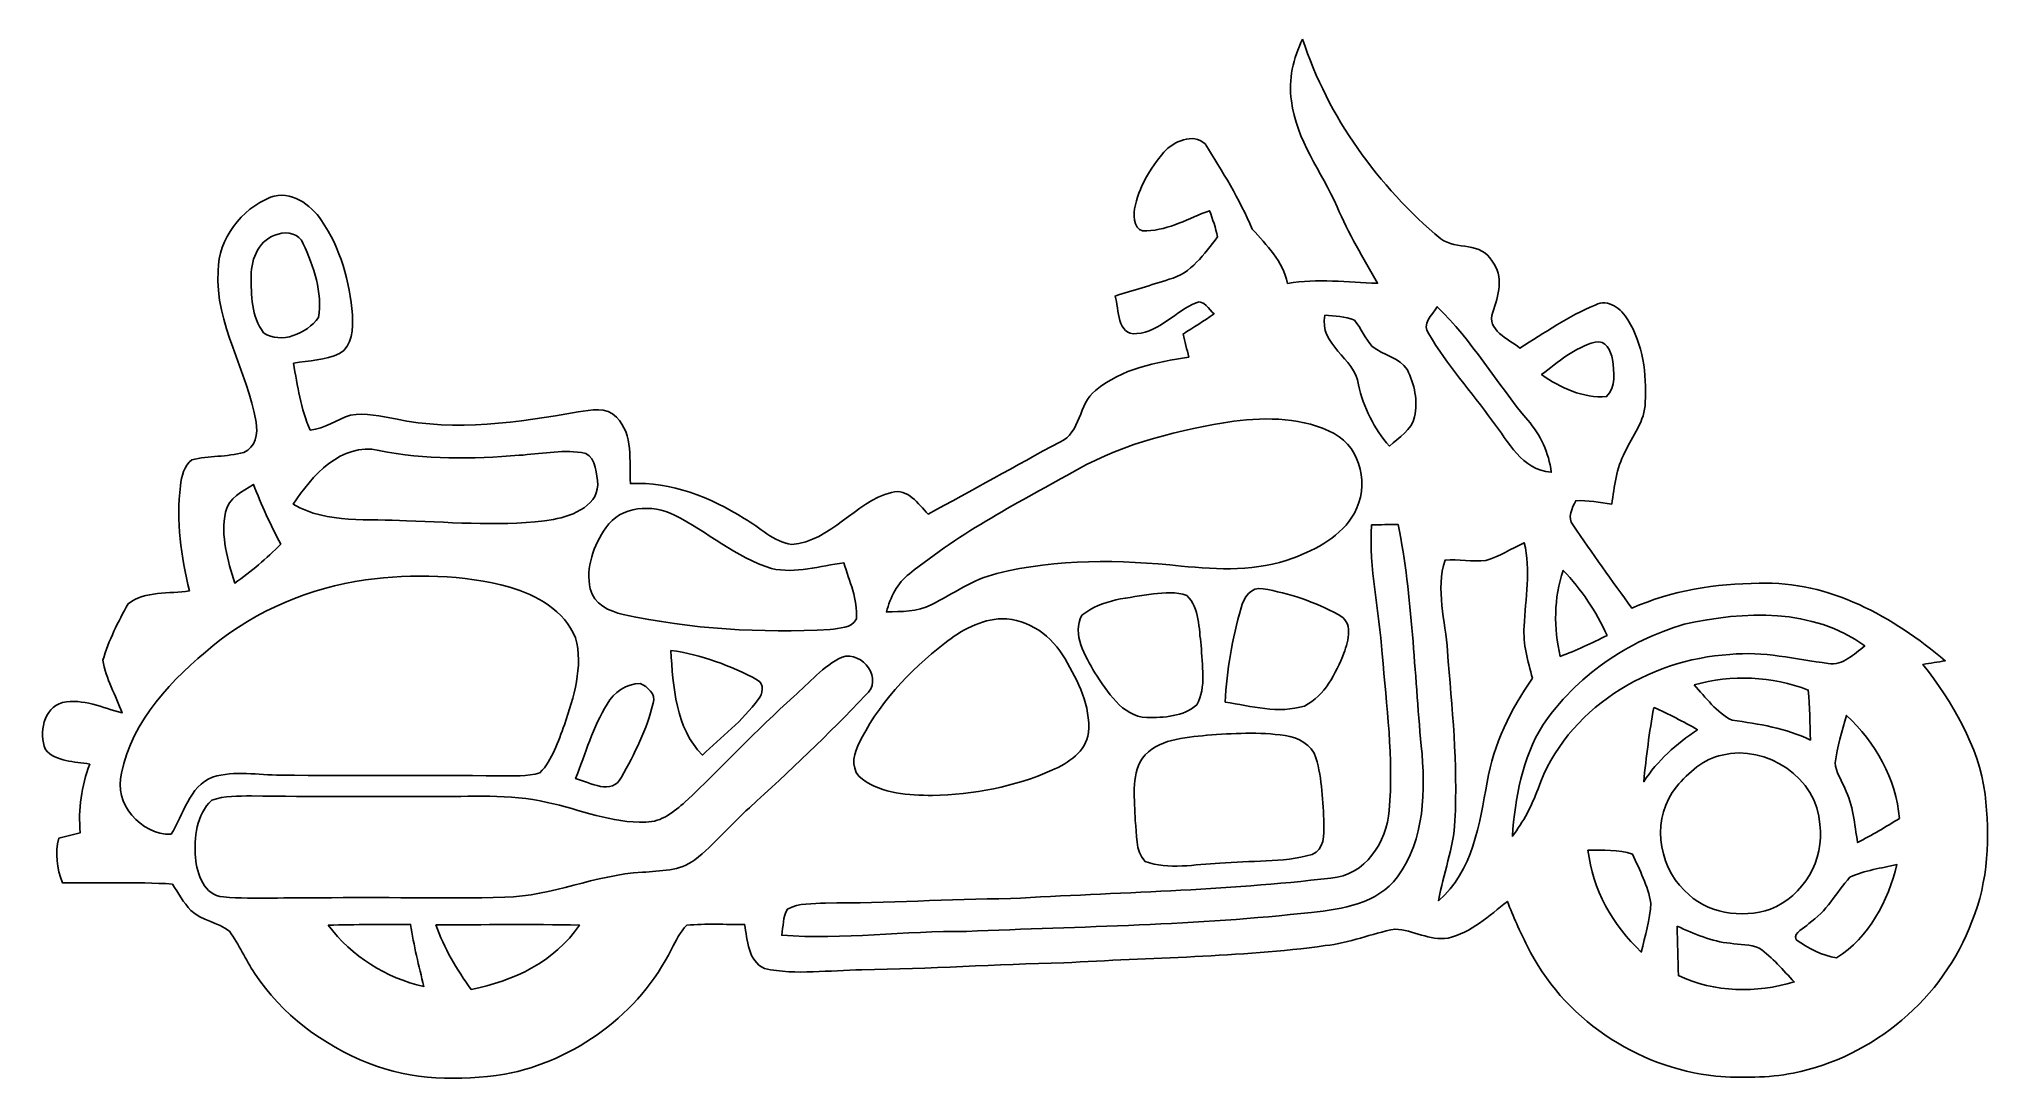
# Model space of a CAD drawing. Header units: centimetres. Extents: x -7.1 to 7.1, y -3.6 to 3.9.
import ezdxf

# ---------------------------------------------------------------- set-up
doc = ezdxf.new("R2010")
doc.units = ezdxf.units.CM
doc.header["$MEASUREMENT"] = 0
doc.layers.add('Camada 1', color=7, linetype='Continuous')

msp = doc.modelspace()

# ---------------------------------------------------------------- linework, layer by layer
at = {"layer": 'Camada 1', "color": 143}
for points, knots in [([(2.08455, 3.94124), (2.26871, 3.37255), (2.63313, 2.87479), (3.08715, 2.49061), (3.08715, 2.49061), (3.19899, 2.41017), (3.3849, 2.47085), (3.45863, 2.32974), (3.45863, 2.32974), (3.54858, 2.22037), (3.50626, 2.07822), (3.46357, 1.95932), (3.46357, 1.95932), (3.41417, 1.82986), (3.58034, 1.7653), (3.66077, 1.69969), (3.66077, 1.69969), (3.83928, 1.80974), (4.01319, 1.93075), (4.20722, 2.01153), (4.20722, 2.01153), (4.30388, 2.06092), (4.39596, 1.98332), (4.44465, 1.90429), (4.44465, 1.90429), (4.55329, 1.72685), (4.58152, 1.51058), (4.57059, 1.30562), (4.57059, 1.30562), (4.56812, 1.16981), (4.47815, 1.06079), (4.42241, 0.94297), (4.42241, 0.94297), (4.36068, 0.82761), (4.34622, 0.69568), (4.32752, 0.56797), (4.32752, 0.56797), (4.24074, 0.57962), (4.15361, 0.59619), (4.06576, 0.5916), (4.06576, 0.5916), (4.04071, 0.53833), (4.00261, 0.46955), (4.04707, 0.41556), (4.04707, 0.41556), (4.18253, 0.21025), (4.32964, 0.01198), (4.47321, -0.18803), (4.47321, -0.18803), (4.76284, -0.05856), (5.08175, -0.00776), (5.3975, -0.0074), (5.3975, -0.0074), (5.90408, 0.01198), (6.37151, -0.25223), (6.74687, -0.56973), (6.74687, -0.56973), (6.6929, -0.5782), (6.63857, -0.58666), (6.58495, -0.59548), (6.58495, -0.59548), (6.79767, -0.87277), (6.98782, -1.18321), (7.03579, -1.53599), (7.03579, -1.53599), (7.07107, -1.84538), (7.06013, -2.16853), (6.94055, -2.46027), (6.94055, -2.46027), (6.73347, -3.01659), (6.22511, -3.44416), (5.64409, -3.56093), (5.64409, -3.56093), (5.45958, -3.59516), (5.27015, -3.59728), (5.08353, -3.58245), (5.08353, -3.58245), (4.50744, -3.5239), (3.9684, -3.15877), (3.71369, -2.63666), (3.71369, -2.63666), (3.65972, -2.53223), (3.61385, -2.42393), (3.57011, -2.31493), (3.57011, -2.31493), (3.43782, -2.41899), (3.3087, -2.54282), (3.13972, -2.58127), (3.13972, -2.58127), (3.00672, -2.60314), (2.88571, -2.52165), (2.75554, -2.516), (2.75554, -2.516), (2.5848, -2.54706), (2.42322, -2.61761), (2.2493, -2.63596), (2.2493, -2.63596), (1.62065, -2.72167), (0.98424, -2.72062), (0.35172, -2.76153), (0.35172, -2.76153), (-0.13652, -2.77106), (-0.62406, -2.80387), (-1.1123, -2.81164), (-1.1123, -2.81164), (-1.34725, -2.81269), (-1.58679, -2.85184), (-1.81856, -2.80212), (-1.81856, -2.80212), (-1.94098, -2.74672), (-1.94132, -2.59537), (-1.96285, -2.48214), (-1.96285, -2.48214), (-2.1029, -2.48425), (-2.24367, -2.47332), (-2.383, -2.48849), (-2.383, -2.48849), (-2.43204, -2.53717), (-2.46062, -2.60139), (-2.49378, -2.66064), (-2.49378, -2.66064), (-2.72486, -3.13019), (-3.19229, -3.47027), (-3.70346, -3.56941), (-3.70346, -3.56941), (-4.03189, -3.61772), (-4.37938, -3.61456), (-4.69159, -3.48896), (-4.69159, -3.48896), (-5.02179, -3.35667), (-5.32165, -3.13513), (-5.5178, -2.83562), (-5.5178, -2.83562), (-5.58411, -2.73755), (-5.62926, -2.62607), (-5.70018, -2.53118), (-5.70018, -2.53118), (-5.78343, -2.4645), (-5.90161, -2.45638), (-5.97958, -2.3809), (-5.97958, -2.3809), (-6.03391, -2.32409), (-6.07165, -2.2546), (-6.11363, -2.18897), (-6.11363, -2.18897), (-6.37962, -2.1724), (-6.64598, -2.1851), (-6.91232, -2.1791), (-6.91232, -2.1791), (-6.95184, -2.07539), (-6.96701, -1.96497), (-6.93807, -1.85666), (-6.93807, -1.85666), (-6.88622, -1.84291), (-6.83436, -1.8295), (-6.78215, -1.81645), (-6.78215, -1.81645), (-6.79908, -1.64747), (-6.77228, -1.47849), (-6.71405, -1.31938), (-6.71405, -1.31938), (-6.82308, -1.29821), (-6.95749, -1.30527), (-7.03545, -1.2132), (-7.03545, -1.2132), (-7.08166, -1.09255), (-7.05202, -0.91369), (-6.91091, -0.87277), (-6.91091, -0.87277), (-6.7631, -0.83996), (-6.61952, -0.91193), (-6.47876, -0.94755), (-6.47876, -0.94755), (-6.52497, -0.81986), (-6.59659, -0.69956), (-6.61846, -0.56444), (-6.61846, -0.56444), (-6.57613, -0.42157), (-6.50699, -0.28575), (-6.43536, -0.15558), (-6.43536, -0.15558), (-6.31119, -0.05927), (-6.13762, -0.08573), (-5.99052, -0.06208), (-5.99052, -0.06208), (-6.05225, 0.18625), (-6.08646, 0.4445), (-6.05649, 0.70026), (-6.05649, 0.70026), (-6.04555, 0.76799), (-6.03144, 0.84525), (-5.97322, 0.889), (-5.97322, 0.889), (-5.84975, 0.92075), (-5.71887, 0.90699), (-5.59647, 0.94226), (-5.59647, 0.94226), (-5.50969, 0.97683), (-5.49346, 1.0795), (-5.50615, 1.1617), (-5.50615, 1.1617), (-5.56894, 1.53458), (-5.80636, 1.87113), (-5.78309, 2.25918), (-5.78309, 2.25918), (-5.77956, 2.49378), (-5.61586, 2.70615), (-5.40244, 2.7933), (-5.40244, 2.7933), (-5.25673, 2.84797), (-5.1114, 2.74072), (-5.03202, 2.62502), (-5.03202, 2.62502), (-4.89479, 2.42429), (-4.82669, 2.18052), (-4.80835, 1.93993), (-4.80835, 1.93993), (-4.80589, 1.84255), (-4.80342, 1.71309), (-4.90185, 1.6591), (-4.90185, 1.6591), (-5.00627, 1.61149), (-5.12409, 1.60901), (-5.23521, 1.58891), (-5.23521, 1.58891), (-5.2077, 1.42521), (-5.18195, 1.25764), (-5.11457, 1.10455), (-5.11457, 1.10455), (-5.00873, 1.11441), (-4.92195, 1.18145), (-4.82247, 1.21284), (-4.82247, 1.21284), (-4.71311, 1.2326), (-4.60304, 1.20261), (-4.49509, 1.18497), (-4.49509, 1.18497), (-4.05659, 1.09149), (-3.60539, 1.15958), (-3.17005, 1.23718), (-3.17005, 1.23718), (-3.07798, 1.25024), (-2.96545, 1.27565), (-2.89348, 1.19839), (-2.89348, 1.19839), (-2.76718, 1.07314), (-2.80212, 0.87736), (-2.79152, 0.71613), (-2.79152, 0.71613), (-2.49555, 0.72989), (-2.21192, 0.61841), (-1.96532, 0.46248), (-1.96532, 0.46248), (-1.85278, 0.39863), (-1.75506, 0.29279), (-1.62172, 0.27515), (-1.62172, 0.27515), (-1.33419, 0.29669), (-1.16592, 0.58173), (-0.89712, 0.65193), (-0.89712, 0.65193), (-0.77786, 0.68509), (-0.70414, 0.56761), (-0.63217, 0.4953), (-0.63217, 0.4953), (-0.31221, 0.66604), (0.00353, 0.8449), (0.32244, 1.01776), (0.32244, 1.01776), (0.47978, 1.08408), (0.45614, 1.29433), (0.58278, 1.39206), (0.58278, 1.39206), (0.77187, 1.5501), (1.0227, 1.59597), (1.25906, 1.63442), (1.25906, 1.63442), (1.24495, 1.69016), (1.23084, 1.74554), (1.21708, 1.80128), (1.21708, 1.80128), (1.29329, 1.8482), (1.36913, 1.89618), (1.44285, 1.94768), (1.44285, 1.94768), (1.40158, 1.97731), (1.37266, 2.05387), (1.31197, 2.02847), (1.31197, 2.02847), (1.1624, 1.96673), (1.05092, 1.81785), (0.88194, 1.8041), (0.88194, 1.8041), (0.73659, 1.78859), (0.75318, 1.97979), (0.7246, 2.07644), (0.7246, 2.07644), (0.85478, 2.11842), (0.98636, 2.15511), (1.11653, 2.19816), (1.11653, 2.19816), (1.27565, 2.23838), (1.37195, 2.38371), (1.46719, 2.50542), (1.46719, 2.50542), (1.4552, 2.57104), (1.43087, 2.63313), (1.4104, 2.69592), (1.4104, 2.69592), (1.26012, 2.643), (1.11653, 2.55481), (0.95391, 2.55023), (0.95391, 2.55023), (0.86465, 2.53471), (0.85724, 2.64724), (0.86535, 2.71003), (0.86535, 2.71003), (0.89429, 2.86315), (0.97895, 3.00214), (1.07843, 3.11996), (1.07843, 3.11996), (1.14864, 3.19792), (1.28834, 3.26319), (1.37759, 3.17994), (1.37759, 3.17994), (1.50283, 2.98062), (1.62701, 2.77953), (1.71979, 2.56258), (1.71979, 2.56258), (1.8235, 2.44333), (1.94203, 2.3315), (1.9752, 2.16853), (1.9752, 2.16853), (2.19216, 2.20556), (2.41053, 2.17628), (2.62819, 2.16923), (2.62819, 2.16923), (2.52377, 2.35091), (2.41793, 2.53188), (2.33503, 2.7245), (2.33503, 2.7245), (2.22284, 2.97956), (2.03729, 3.20815), (2.00413, 3.4925), (2.00413, 3.4925), (1.97908, 3.64701), (2.01824, 3.80223), (2.08455, 3.94124)], [0, 0, 0, 0, 0.01136364, 0.01136364, 0.01136364, 0.01136364, 0.02272727, 0.02272727, 0.02272727, 0.02272727, 0.03409091, 0.03409091, 0.03409091, 0.03409091, 0.04545455, 0.04545455, 0.04545455, 0.04545455, 0.05681818, 0.05681818, 0.05681818, 0.05681818, 0.06818182, 0.06818182, 0.06818182, 0.06818182, 0.07954545, 0.07954545, 0.07954545, 0.07954545, 0.09090909, 0.09090909, 0.09090909, 0.09090909, 0.10227273, 0.10227273, 0.10227273, 0.10227273, 0.11363636, 0.11363636, 0.11363636, 0.11363636, 0.125, 0.125, 0.125, 0.125, 0.13636364, 0.13636364, 0.13636364, 0.13636364, 0.14772727, 0.14772727, 0.14772727, 0.14772727, 0.15909091, 0.15909091, 0.15909091, 0.15909091, 0.17045455, 0.17045455, 0.17045455, 0.17045455, 0.18181818, 0.18181818, 0.18181818, 0.18181818, 0.19318182, 0.19318182, 0.19318182, 0.19318182, 0.20454545, 0.20454545, 0.20454545, 0.20454545, 0.21590909, 0.21590909, 0.21590909, 0.21590909, 0.22727273, 0.22727273, 0.22727273, 0.22727273, 0.23863636, 0.23863636, 0.23863636, 0.23863636, 0.25, 0.25, 0.25, 0.25, 0.26136364, 0.26136364, 0.26136364, 0.26136364, 0.27272727, 0.27272727, 0.27272727, 0.27272727, 0.28409091, 0.28409091, 0.28409091, 0.28409091, 0.29545455, 0.29545455, 0.29545455, 0.29545455, 0.30681818, 0.30681818, 0.30681818, 0.30681818, 0.31818182, 0.31818182, 0.31818182, 0.31818182, 0.32954545, 0.32954545, 0.32954545, 0.32954545, 0.34090909, 0.34090909, 0.34090909, 0.34090909, 0.35227273, 0.35227273, 0.35227273, 0.35227273, 0.36363636, 0.36363636, 0.36363636, 0.36363636, 0.375, 0.375, 0.375, 0.375, 0.38636364, 0.38636364, 0.38636364, 0.38636364, 0.39772727, 0.39772727, 0.39772727, 0.39772727, 0.40909091, 0.40909091, 0.40909091, 0.40909091, 0.42045455, 0.42045455, 0.42045455, 0.42045455, 0.43181818, 0.43181818, 0.43181818, 0.43181818, 0.44318182, 0.44318182, 0.44318182, 0.44318182, 0.45454545, 0.45454545, 0.45454545, 0.45454545, 0.46590909, 0.46590909, 0.46590909, 0.46590909, 0.47727273, 0.47727273, 0.47727273, 0.47727273, 0.48863636, 0.48863636, 0.48863636, 0.48863636, 0.5, 0.5, 0.5, 0.5, 0.51136364, 0.51136364, 0.51136364, 0.51136364, 0.52272727, 0.52272727, 0.52272727, 0.52272727, 0.53409091, 0.53409091, 0.53409091, 0.53409091, 0.54545455, 0.54545455, 0.54545455, 0.54545455, 0.55681818, 0.55681818, 0.55681818, 0.55681818, 0.56818182, 0.56818182, 0.56818182, 0.56818182, 0.57954545, 0.57954545, 0.57954545, 0.57954545, 0.59090909, 0.59090909, 0.59090909, 0.59090909, 0.60227273, 0.60227273, 0.60227273, 0.60227273, 0.61363636, 0.61363636, 0.61363636, 0.61363636, 0.625, 0.625, 0.625, 0.625, 0.63636364, 0.63636364, 0.63636364, 0.63636364, 0.64772727, 0.64772727, 0.64772727, 0.64772727, 0.65909091, 0.65909091, 0.65909091, 0.65909091, 0.67045455, 0.67045455, 0.67045455, 0.67045455, 0.68181818, 0.68181818, 0.68181818, 0.68181818, 0.69318182, 0.69318182, 0.69318182, 0.69318182, 0.70454545, 0.70454545, 0.70454545, 0.70454545, 0.71590909, 0.71590909, 0.71590909, 0.71590909, 0.72727273, 0.72727273, 0.72727273, 0.72727273, 0.73863636, 0.73863636, 0.73863636, 0.73863636, 0.75, 0.75, 0.75, 0.75, 0.76136364, 0.76136364, 0.76136364, 0.76136364, 0.77272727, 0.77272727, 0.77272727, 0.77272727, 0.78409091, 0.78409091, 0.78409091, 0.78409091, 0.79545455, 0.79545455, 0.79545455, 0.79545455, 0.80681818, 0.80681818, 0.80681818, 0.80681818, 0.81818182, 0.81818182, 0.81818182, 0.81818182, 0.82954545, 0.82954545, 0.82954545, 0.82954545, 0.84090909, 0.84090909, 0.84090909, 0.84090909, 0.85227273, 0.85227273, 0.85227273, 0.85227273, 0.86363636, 0.86363636, 0.86363636, 0.86363636, 0.875, 0.875, 0.875, 0.875, 0.88636364, 0.88636364, 0.88636364, 0.88636364, 0.89772727, 0.89772727, 0.89772727, 0.89772727, 0.90909091, 0.90909091, 0.90909091, 0.90909091, 0.92045455, 0.92045455, 0.92045455, 0.92045455, 0.93181818, 0.93181818, 0.93181818, 0.93181818, 0.94318182, 0.94318182, 0.94318182, 0.94318182, 0.95454545, 0.95454545, 0.95454545, 0.95454545, 0.96590909, 0.96590909, 0.96590909, 0.96590909, 0.97727273, 0.97727273, 0.97727273, 0.97727273, 1, 1, 1, 1]), ([(-5.3474, 2.52518), (-5.3474, 2.52518), (-5.3474, 2.52518), (-5.3474, 2.52518), (-5.3474, 2.52518), (-5.48181, 2.49414), (-5.54355, 2.3502), (-5.54284, 2.22391), (-5.54284, 2.22391), (-5.54355, 2.08421), (-5.54036, 1.92758), (-5.45358, 1.81081), (-5.45358, 1.81081), (-5.32482, 1.72366), (-5.13891, 1.80481), (-5.05459, 1.91981), (-5.05459, 1.91981), (-5.0232, 2.10219), (-5.08952, 2.29164), (-5.16536, 2.45638), (-5.16536, 2.45638), (-5.19324, 2.52976), (-5.27897, 2.5474), (-5.3474, 2.52518)], [0, 0, 0, 0, 0.14285714, 0.14285714, 0.14285714, 0.14285714, 0.28571429, 0.28571429, 0.28571429, 0.28571429, 0.42857143, 0.42857143, 0.42857143, 0.42857143, 0.57142857, 0.57142857, 0.57142857, 0.57142857, 0.71428571, 0.71428571, 0.71428571, 0.71428571, 1, 1, 1, 1]), ([(3.00107, 1.80162), (3.00107, 1.80162), (3.00107, 1.80162), (3.00107, 1.80162), (3.00107, 1.80162), (3.1316, 1.57551), (3.31116, 1.38182), (3.46145, 1.1684), (3.46145, 1.1684), (3.57998, 1.022), (3.67383, 0.81244), (3.88832, 0.79869), (3.88832, 0.79869), (3.87103, 0.9398), (3.81141, 1.07068), (3.71756, 1.17651), (3.71756, 1.17651), (3.49215, 1.44533), (3.31435, 1.75331), (3.06105, 1.99848), (3.06105, 1.99848), (3.02648, 1.93781), (2.94145, 1.87395), (3.00107, 1.80162)], [0, 0, 0, 0, 0.14285714, 0.14285714, 0.14285714, 0.14285714, 0.28571429, 0.28571429, 0.28571429, 0.28571429, 0.42857143, 0.42857143, 0.42857143, 0.42857143, 0.57142857, 0.57142857, 0.57142857, 0.57142857, 0.71428571, 0.71428571, 0.71428571, 0.71428571, 1, 1, 1, 1]), ([(2.24649, 1.93886), (2.24649, 1.93886), (2.24649, 1.93886), (2.24649, 1.93886), (2.24649, 1.93886), (2.19957, 1.71662), (2.46308, 1.633), (2.4899, 1.43262), (2.4899, 1.43262), (2.52589, 1.26787), (2.60244, 1.11441), (2.71497, 0.98848), (2.71497, 0.98848), (2.78341, 1.05092), (2.87408, 1.10455), (2.89736, 1.20085), (2.89736, 1.20085), (2.9224, 1.31585), (2.8963, 1.43827), (2.84444, 1.54199), (2.84444, 1.54199), (2.78589, 1.63018), (2.67053, 1.64818), (2.59045, 1.71026), (2.59045, 1.71026), (2.53787, 1.76742), (2.50895, 1.8415), (2.46062, 1.90183), (2.46062, 1.90183), (2.3936, 1.9318), (2.3181, 1.9297), (2.24649, 1.93886)], [0, 0, 0, 0, 0.11111111, 0.11111111, 0.11111111, 0.11111111, 0.22222222, 0.22222222, 0.22222222, 0.22222222, 0.33333333, 0.33333333, 0.33333333, 0.33333333, 0.44444444, 0.44444444, 0.44444444, 0.44444444, 0.55555556, 0.55555556, 0.55555556, 0.55555556, 0.66666667, 0.66666667, 0.66666667, 0.66666667, 0.77777778, 0.77777778, 0.77777778, 0.77777778, 1, 1, 1, 1]), ([(4.20652, 1.74201), (4.20652, 1.74201), (4.20652, 1.74201), (4.20652, 1.74201), (4.20652, 1.74201), (4.05729, 1.7032), (3.93805, 1.59843), (3.81847, 1.50671), (3.81847, 1.50671), (3.95639, 1.4104), (4.11762, 1.33419), (4.29012, 1.34691), (4.29012, 1.34691), (4.35785, 1.41781), (4.34516, 1.52681), (4.33175, 1.61571), (4.33175, 1.61571), (4.32364, 1.67745), (4.28237, 1.76247), (4.20652, 1.74201)], [0, 0, 0, 0, 0.16666667, 0.16666667, 0.16666667, 0.16666667, 0.33333333, 0.33333333, 0.33333333, 0.33333333, 0.5, 0.5, 0.5, 0.5, 0.66666667, 0.66666667, 0.66666667, 0.66666667, 1, 1, 1, 1]), ([(1.58574, 1.16945), (1.58574, 1.16945), (1.58574, 1.16945), (1.58574, 1.16945), (1.58574, 1.16945), (1.1945, 1.10596), (0.79974, 1.01423), (0.45191, 0.81774), (0.45191, 0.81774), (0.03386, 0.58632), (-0.39511, 0.36442), (-0.76729, 0.06139), (-0.76729, 0.06139), (-0.85865, -0.00458), (-0.90487, -0.10936), (-0.93486, -0.21483), (-0.93486, -0.21483), (-0.82585, -0.21096), (-0.71049, -0.2159), (-0.61066, -0.16403), (-0.61066, -0.16403), (-0.45332, -0.08502), (-0.30762, 0.02258), (-0.13334, 0.06349), (-0.13334, 0.06349), (0.30302, 0.17356), (0.75952, 0.16333), (1.20402, 0.11818), (1.20402, 0.11818), (1.47389, 0.09065), (1.75577, 0.07902), (2.01436, 0.17533), (2.01436, 0.17533), (2.18756, 0.24024), (2.36819, 0.33408), (2.46062, 0.50236), (2.46062, 0.50236), (2.56786, 0.69427), (2.51354, 0.96979), (2.31422, 1.07879), (2.31422, 1.07879), (2.09303, 1.19661), (1.82879, 1.19839), (1.58574, 1.16945)], [0, 0, 0, 0, 0.08333333, 0.08333333, 0.08333333, 0.08333333, 0.16666667, 0.16666667, 0.16666667, 0.16666667, 0.25, 0.25, 0.25, 0.25, 0.33333333, 0.33333333, 0.33333333, 0.33333333, 0.41666667, 0.41666667, 0.41666667, 0.41666667, 0.5, 0.5, 0.5, 0.5, 0.58333333, 0.58333333, 0.58333333, 0.58333333, 0.66666667, 0.66666667, 0.66666667, 0.66666667, 0.75, 0.75, 0.75, 0.75, 0.83333333, 0.83333333, 0.83333333, 0.83333333, 1, 1, 1, 1]), ([(-5.23769, 0.56585), (-5.23769, 0.56585), (-5.23769, 0.56585), (-5.23769, 0.56585), (-5.23769, 0.56585), (-4.98756, 0.42016), (-4.69053, 0.46567), (-4.41466, 0.44484), (-4.41466, 0.44484), (-4.06011, 0.43568), (-3.7017, 0.40145), (-3.34963, 0.45614), (-3.34963, 0.45614), (-3.20815, 0.48365), (-3.00601, 0.55986), (-3.03106, 0.73942), (-3.03106, 0.73942), (-3.04129, 0.8135), (-3.05118, 0.93627), (-3.14713, 0.94192), (-3.14713, 0.94192), (-3.29742, 0.96097), (-3.44805, 0.93203), (-3.59762, 0.92109), (-3.59762, 0.92109), (-3.93664, 0.89429), (-4.2813, 0.88793), (-4.61573, 0.95708), (-4.61573, 0.95708), (-4.88843, 1.01635), (-5.10504, 0.77257), (-5.23769, 0.56585)], [0, 0, 0, 0, 0.11111111, 0.11111111, 0.11111111, 0.11111111, 0.22222222, 0.22222222, 0.22222222, 0.22222222, 0.33333333, 0.33333333, 0.33333333, 0.33333333, 0.44444444, 0.44444444, 0.44444444, 0.44444444, 0.55555556, 0.55555556, 0.55555556, 0.55555556, 0.66666667, 0.66666667, 0.66666667, 0.66666667, 0.77777778, 0.77777778, 0.77777778, 0.77777778, 1, 1, 1, 1]), ([(-5.72876, 0.50977), (-5.72876, 0.50977), (-5.72876, 0.50977), (-5.72876, 0.50977), (-5.72876, 0.50977), (-5.76615, 0.33548), (-5.71217, 0.16016), (-5.66173, -0.00565), (-5.66173, -0.00565), (-5.54284, 0.07832), (-5.43065, 0.17215), (-5.32835, 0.27586), (-5.32835, 0.27586), (-5.40244, 0.41697), (-5.4677, 0.56198), (-5.52626, 0.70979), (-5.52626, 0.70979), (-5.60563, 0.65899), (-5.7083, 0.61241), (-5.72876, 0.50977)], [0, 0, 0, 0, 0.16666667, 0.16666667, 0.16666667, 0.16666667, 0.33333333, 0.33333333, 0.33333333, 0.33333333, 0.5, 0.5, 0.5, 0.5, 0.66666667, 0.66666667, 0.66666667, 0.66666667, 1, 1, 1, 1]), ([(-2.97003, 0.39511), (-2.97003, 0.39511), (-2.97003, 0.39511), (-2.97003, 0.39511), (-2.97003, 0.39511), (-3.05717, 0.26846), (-3.1182, 0.10653), (-3.08256, -0.04797), (-3.08256, -0.04797), (-3.05822, -0.1598), (-2.94428, -0.2099), (-2.84373, -0.23318), (-2.84373, -0.23318), (-2.35162, -0.34079), (-1.84538, -0.36971), (-1.34301, -0.34254), (-1.34301, -0.34254), (-1.2774, -0.33126), (-1.18638, -0.33479), (-1.15217, -0.26528), (-1.15217, -0.26528), (-1.14123, -0.12452), (-1.20402, 0.00881), (-1.24283, 0.14111), (-1.24283, 0.14111), (-1.41639, 0.11888), (-1.59349, 0.05997), (-1.76883, 0.10018), (-1.76883, 0.10018), (-2.02776, 0.17955), (-2.23273, 0.36759), (-2.47156, 0.48753), (-2.47156, 0.48753), (-2.63172, 0.56902), (-2.86315, 0.55527), (-2.97003, 0.39511)], [0, 0, 0, 0, 0.1, 0.1, 0.1, 0.1, 0.2, 0.2, 0.2, 0.2, 0.3, 0.3, 0.3, 0.3, 0.4, 0.4, 0.4, 0.4, 0.5, 0.5, 0.5, 0.5, 0.6, 0.6, 0.6, 0.6, 0.7, 0.7, 0.7, 0.7, 0.8, 0.8, 0.8, 0.8, 1, 1, 1, 1]), ([(2.58339, 0.41592), (2.58339, 0.41592), (2.58339, 0.41592), (2.58339, 0.41592), (2.58339, 0.41592), (2.56611, 0.10125), (2.64125, -0.20672), (2.66242, -0.51893), (2.66242, -0.51893), (2.69346, -0.89605), (2.74567, -1.27565), (2.71285, -1.65452), (2.71285, -1.65452), (2.69662, -1.88489), (2.53753, -2.12865), (2.28917, -2.14524), (2.28917, -2.14524), (1.51799, -2.23872), (0.73978, -2.2493), (-0.03493, -2.29446), (-0.03493, -2.29446), (-0.4826, -2.29904), (-0.92957, -2.32692), (-1.37724, -2.32657), (-1.37724, -2.32657), (-1.46931, -2.33362), (-1.56986, -2.3248), (-1.65311, -2.37067), (-1.65311, -2.37067), (-1.68733, -2.42675), (-1.68168, -2.49765), (-1.69367, -2.5608), (-1.69367, -2.5608), (-1.24636, -2.59291), (-0.8001, -2.52801), (-0.35277, -2.53259), (-0.35277, -2.53259), (0.48153, -2.4966), (1.31833, -2.4892), (2.14911, -2.3943), (2.14911, -2.3943), (2.37313, -2.37172), (2.62784, -2.33079), (2.77213, -2.13783), (2.77213, -2.13783), (2.97249, -1.86548), (2.9778, -1.50812), (2.94534, -1.18533), (2.94534, -1.18533), (2.89382, -0.64981), (2.88325, -0.10829), (2.77777, 0.4205), (2.77777, 0.4205), (2.71285, 0.41909), (2.64795, 0.41768), (2.58339, 0.41592)], [0, 0, 0, 0, 0.06666667, 0.06666667, 0.06666667, 0.06666667, 0.13333333, 0.13333333, 0.13333333, 0.13333333, 0.2, 0.2, 0.2, 0.2, 0.26666667, 0.26666667, 0.26666667, 0.26666667, 0.33333333, 0.33333333, 0.33333333, 0.33333333, 0.4, 0.4, 0.4, 0.4, 0.46666667, 0.46666667, 0.46666667, 0.46666667, 0.53333333, 0.53333333, 0.53333333, 0.53333333, 0.6, 0.6, 0.6, 0.6, 0.66666667, 0.66666667, 0.66666667, 0.66666667, 0.73333333, 0.73333333, 0.73333333, 0.73333333, 0.8, 0.8, 0.8, 0.8, 0.86666667, 0.86666667, 0.86666667, 0.86666667, 1, 1, 1, 1]), ([(3.41347, 0.15699), (3.41347, 0.15699), (3.41347, 0.15699), (3.41347, 0.15699), (3.41347, 0.15699), (3.31505, 0.14781), (3.21663, 0.16932), (3.11784, 0.16121), (3.11784, 0.16121), (3.04799, -0.05362), (3.12137, -0.28046), (3.13548, -0.49883), (3.13548, -0.49883), (3.16864, -0.90769), (3.21132, -1.31833), (3.18947, -1.72931), (3.18947, -1.72931), (3.18099, -1.92829), (3.10373, -2.11454), (3.07128, -2.30964), (3.07128, -2.30964), (3.32105, -2.09656), (3.3662, -1.75224), (3.42406, -1.44885), (3.42406, -1.44885), (3.47062, -1.1751), (3.59233, -0.92075), (3.7525, -0.69568), (3.7525, -0.69568), (3.71792, -0.57326), (3.68299, -0.44767), (3.69111, -0.31891), (3.69111, -0.31891), (3.70028, -0.11711), (3.74261, 0.08678), (3.69252, 0.2868), (3.69252, 0.2868), (3.59867, 0.24518), (3.51225, 0.18591), (3.41347, 0.15699)], [0, 0, 0, 0, 0.09090909, 0.09090909, 0.09090909, 0.09090909, 0.18181818, 0.18181818, 0.18181818, 0.18181818, 0.27272727, 0.27272727, 0.27272727, 0.27272727, 0.36363636, 0.36363636, 0.36363636, 0.36363636, 0.45454545, 0.45454545, 0.45454545, 0.45454545, 0.54545455, 0.54545455, 0.54545455, 0.54545455, 0.63636364, 0.63636364, 0.63636364, 0.63636364, 0.72727273, 0.72727273, 0.72727273, 0.72727273, 0.81818182, 0.81818182, 0.81818182, 0.81818182, 1, 1, 1, 1]), ([(-4.71382, 0.01834), (-4.71382, 0.01834), (-4.71382, 0.01834), (-4.71382, 0.01834), (-4.71382, 0.01834), (-5.11562, -0.04022), (-5.50438, -0.20179), (-5.81907, -0.45966), (-5.81907, -0.45966), (-6.1147, -0.70167), (-6.40537, -0.9973), (-6.48263, -1.38535), (-6.48263, -1.38535), (-6.54473, -1.60197), (-6.34083, -1.83515), (-6.12386, -1.82738), (-6.12386, -1.82738), (-6.03074, -1.68627), (-5.99546, -1.48271), (-5.82259, -1.41252), (-5.82259, -1.41252), (-5.66242, -1.36455), (-5.49275, -1.39876), (-5.3287, -1.39841), (-5.3287, -1.39841), (-4.79882, -1.40616), (-4.26895, -1.39522), (-3.73909, -1.40511), (-3.73909, -1.40511), (-3.64208, -1.4037), (-3.54224, -1.41005), (-3.44805, -1.38219), (-3.44805, -1.38219), (-3.35562, -1.28693), (-3.31645, -1.155), (-3.26989, -1.03363), (-3.26989, -1.03363), (-3.20428, -0.83255), (-3.1309, -0.61312), (-3.19051, -0.40181), (-3.19051, -0.40181), (-3.26884, -0.2046), (-3.4738, -0.09277), (-3.66747, -0.03493), (-3.66747, -0.03493), (-4.00685, 0.05749), (-4.36667, 0.06208), (-4.71382, 0.01834)], [0, 0, 0, 0, 0.07692308, 0.07692308, 0.07692308, 0.07692308, 0.15384615, 0.15384615, 0.15384615, 0.15384615, 0.23076923, 0.23076923, 0.23076923, 0.23076923, 0.30769231, 0.30769231, 0.30769231, 0.30769231, 0.38461538, 0.38461538, 0.38461538, 0.38461538, 0.46153846, 0.46153846, 0.46153846, 0.46153846, 0.53846154, 0.53846154, 0.53846154, 0.53846154, 0.61538462, 0.61538462, 0.61538462, 0.61538462, 0.69230769, 0.69230769, 0.69230769, 0.69230769, 0.76923077, 0.76923077, 0.76923077, 0.76923077, 0.84615385, 0.84615385, 0.84615385, 0.84615385, 1, 1, 1, 1]), ([(3.95357, -0.53798), (3.95357, -0.53798), (3.95357, -0.53798), (3.95357, -0.53798), (3.95357, -0.53798), (4.06964, -0.49354), (4.18287, -0.44202), (4.29331, -0.38488), (4.29331, -0.38488), (4.21464, -0.21096), (4.10669, -0.05186), (3.97544, 0.08643), (3.97544, 0.08643), (3.9056, -0.11499), (3.90666, -0.33126), (3.95357, -0.53798)], [0, 0, 0, 0, 0.2, 0.2, 0.2, 0.2, 0.4, 0.4, 0.4, 0.4, 0.6, 0.6, 0.6, 0.6, 1, 1, 1, 1]), ([(1.00295, -0.08431), (1.00295, -0.08431), (1.00295, -0.08431), (1.00295, -0.08431), (1.00295, -0.08431), (0.8269, -0.1136), (0.62652, -0.11994), (0.48436, -0.23917), (0.48436, -0.23917), (0.4071, -0.37782), (0.50906, -0.53445), (0.57714, -0.65617), (0.57714, -0.65617), (0.66993, -0.79199), (0.77082, -0.97084), (0.95496, -0.98142), (0.95496, -0.98142), (1.07843, -0.98248), (1.21954, -0.97367), (1.31726, -0.88971), (1.31726, -0.88971), (1.38852, -0.75847), (1.35325, -0.60006), (1.34902, -0.4579), (1.34902, -0.4579), (1.32927, -0.33655), (1.3416, -0.18732), (1.24459, -0.09666), (1.24459, -0.09666), (1.16804, -0.06561), (1.08267, -0.07832), (1.00295, -0.08431)], [0, 0, 0, 0, 0.11111111, 0.11111111, 0.11111111, 0.11111111, 0.22222222, 0.22222222, 0.22222222, 0.22222222, 0.33333333, 0.33333333, 0.33333333, 0.33333333, 0.44444444, 0.44444444, 0.44444444, 0.44444444, 0.55555556, 0.55555556, 0.55555556, 0.55555556, 0.66666667, 0.66666667, 0.66666667, 0.66666667, 0.77777778, 0.77777778, 0.77777778, 0.77777778, 1, 1, 1, 1]), ([(1.63829, -0.18591), (1.63829, -0.18591), (1.63829, -0.18591), (1.63829, -0.18591), (1.63829, -0.18591), (1.57656, -0.40852), (1.53246, -0.63712), (1.5233, -0.86854), (1.5233, -0.86854), (1.71202, -0.89817), (1.91065, -0.95566), (2.09937, -0.89746), (2.09937, -0.89746), (2.24613, -0.82125), (2.3255, -0.66111), (2.38441, -0.51364), (2.38441, -0.51364), (2.41828, -0.42298), (2.45497, -0.2868), (2.3435, -0.23424), (2.3435, -0.23424), (2.17416, -0.14286), (1.9872, -0.07832), (1.7974, -0.04692), (1.7974, -0.04692), (1.71097, -0.02857), (1.65559, -0.11324), (1.63829, -0.18591)], [0, 0, 0, 0, 0.125, 0.125, 0.125, 0.125, 0.25, 0.25, 0.25, 0.25, 0.375, 0.375, 0.375, 0.375, 0.5, 0.5, 0.5, 0.5, 0.625, 0.625, 0.625, 0.625, 0.75, 0.75, 0.75, 0.75, 1, 1, 1, 1]), ([(-0.09596, -0.26423), (-0.09596, -0.26423), (-0.09596, -0.26423), (-0.09596, -0.26423), (-0.09596, -0.26423), (-0.25118, -0.26846), (-0.39193, -0.3489), (-0.51152, -0.44131), (-0.51152, -0.44131), (-0.7687, -0.64311), (-1.00188, -0.88759), (-1.14158, -1.18638), (-1.14158, -1.18638), (-1.1818, -1.2633), (-1.18816, -1.37371), (-1.10912, -1.42909), (-1.10912, -1.42909), (-0.96307, -1.53387), (-0.77364, -1.54481), (-0.59972, -1.54586), (-0.59972, -1.54586), (-0.30373, -1.53882), (-0.00528, -1.48449), (0.26599, -1.36384), (0.26599, -1.36384), (0.38311, -1.31056), (0.51364, -1.22977), (0.53199, -1.09007), (0.53199, -1.09007), (0.54785, -0.89817), (0.45544, -0.7172), (0.36125, -0.55597), (0.36125, -0.55597), (0.26846, -0.39263), (0.09735, -0.26282), (-0.09596, -0.26423)], [0, 0, 0, 0, 0.1, 0.1, 0.1, 0.1, 0.2, 0.2, 0.2, 0.2, 0.3, 0.3, 0.3, 0.3, 0.4, 0.4, 0.4, 0.4, 0.5, 0.5, 0.5, 0.5, 0.6, 0.6, 0.6, 0.6, 0.7, 0.7, 0.7, 0.7, 0.8, 0.8, 0.8, 0.8, 1, 1, 1, 1]), ([(4.85352, -0.3048), (4.85352, -0.3048), (4.85352, -0.3048), (4.85352, -0.3048), (4.85352, -0.3048), (4.44324, -0.42438), (4.06717, -0.68192), (3.82658, -1.03752), (3.82658, -1.03752), (3.67665, -1.27706), (3.62725, -1.56457), (3.60644, -1.84221), (3.60644, -1.84221), (3.68618, -1.73777), (3.74791, -1.62102), (3.7927, -1.49789), (3.7927, -1.49789), (3.99379, -0.92287), (4.59281, -0.55703), (5.18478, -0.52387), (5.18478, -0.52387), (5.42536, -0.49705), (5.66103, -0.5595), (5.89774, -0.58878), (5.89774, -0.58878), (6.00569, -0.60888), (6.08365, -0.51822), (6.16267, -0.46143), (6.16267, -0.46143), (5.78696, -0.18591), (5.28637, -0.20708), (4.85352, -0.3048)], [0, 0, 0, 0, 0.11111111, 0.11111111, 0.11111111, 0.11111111, 0.22222222, 0.22222222, 0.22222222, 0.22222222, 0.33333333, 0.33333333, 0.33333333, 0.33333333, 0.44444444, 0.44444444, 0.44444444, 0.44444444, 0.55555556, 0.55555556, 0.55555556, 0.55555556, 0.66666667, 0.66666667, 0.66666667, 0.66666667, 0.77777778, 0.77777778, 0.77777778, 0.77777778, 1, 1, 1, 1]), ([(-1.25589, -0.54363), (-1.25589, -0.54363), (-1.25589, -0.54363), (-1.25589, -0.54363), (-1.25589, -0.54363), (-1.39452, -0.60749), (-1.49331, -0.72955), (-1.60584, -0.82832), (-1.60584, -0.82832), (-1.87924, -1.07209), (-2.12619, -1.34338), (-2.39465, -1.59244), (-2.39465, -1.59244), (-2.47402, -1.66475), (-2.56611, -1.73955), (-2.6797, -1.73955), (-2.6797, -1.73955), (-2.92664, -1.74907), (-3.15736, -1.64782), (-3.39478, -1.59666), (-3.39478, -1.59666), (-3.66959, -1.53212), (-3.95357, -1.55716), (-4.23298, -1.55397), (-4.23298, -1.55397), (-4.66865, -1.55151), (-5.10399, -1.55716), (-5.53966, -1.54975), (-5.53966, -1.54975), (-5.63633, -1.55187), (-5.73722, -1.54622), (-5.82894, -1.58114), (-5.82894, -1.58114), (-5.94147, -1.68346), (-5.95524, -1.8542), (-5.94713, -1.99743), (-5.94713, -1.99743), (-5.93583, -2.11561), (-5.88539, -2.274), (-5.74428, -2.28177), (-5.74428, -2.28177), (-5.51144, -2.30399), (-5.27719, -2.28318), (-5.04401, -2.28988), (-5.04401, -2.28988), (-4.59705, -2.28141), (-4.14937, -2.29729), (-3.7024, -2.28458), (-3.7024, -2.28458), (-3.36091, -2.27787), (-3.04517, -2.11983), (-2.70474, -2.10397), (-2.70474, -2.10397), (-2.57562, -2.09161), (-2.43275, -2.0962), (-2.32445, -2.01329), (-2.32445, -2.01329), (-2.17945, -1.90146), (-2.06409, -1.75718), (-1.92863, -1.63512), (-1.92863, -1.63512), (-1.63865, -1.37266), (-1.35466, -1.10243), (-1.08513, -0.8195), (-1.08513, -0.8195), (-0.95108, -0.70943), (-1.10771, -0.49247), (-1.25589, -0.54363)], [0, 0, 0, 0, 0.05555556, 0.05555556, 0.05555556, 0.05555556, 0.11111111, 0.11111111, 0.11111111, 0.11111111, 0.16666667, 0.16666667, 0.16666667, 0.16666667, 0.22222222, 0.22222222, 0.22222222, 0.22222222, 0.27777778, 0.27777778, 0.27777778, 0.27777778, 0.33333333, 0.33333333, 0.33333333, 0.33333333, 0.38888889, 0.38888889, 0.38888889, 0.38888889, 0.44444444, 0.44444444, 0.44444444, 0.44444444, 0.5, 0.5, 0.5, 0.5, 0.55555556, 0.55555556, 0.55555556, 0.55555556, 0.61111111, 0.61111111, 0.61111111, 0.61111111, 0.66666667, 0.66666667, 0.66666667, 0.66666667, 0.72222222, 0.72222222, 0.72222222, 0.72222222, 0.77777778, 0.77777778, 0.77777778, 0.77777778, 0.83333333, 0.83333333, 0.83333333, 0.83333333, 0.88888889, 0.88888889, 0.88888889, 0.88888889, 1, 1, 1, 1]), ([(-2.49943, -0.49388), (-2.49943, -0.49388), (-2.49943, -0.49388), (-2.49943, -0.49388), (-2.49943, -0.49388), (-2.47931, -0.756), (-2.46591, -1.05587), (-2.26942, -1.25377), (-2.26942, -1.25377), (-2.13077, -1.12323), (-1.97801, -1.00436), (-1.86443, -0.84983), (-1.86443, -0.84983), (-1.83056, -0.81385), (-1.81785, -0.73483), (-1.86901, -0.70908), (-1.86901, -0.70908), (-2.06445, -0.60218), (-2.27824, -0.52599), (-2.49943, -0.49388)], [0, 0, 0, 0, 0.16666667, 0.16666667, 0.16666667, 0.16666667, 0.33333333, 0.33333333, 0.33333333, 0.33333333, 0.5, 0.5, 0.5, 0.5, 0.66666667, 0.66666667, 0.66666667, 0.66666667, 1, 1, 1, 1]), ([(4.92441, -0.74436), (4.92441, -0.74436), (4.92441, -0.74436), (4.92441, -0.74436), (4.92441, -0.74436), (5.01049, -0.83431), (5.08599, -0.94509), (5.20064, -1.00047), (5.20064, -1.00047), (5.39467, -1.02729), (5.58977, -1.05762), (5.76791, -1.14477), (5.76791, -1.14477), (5.7665, -1.02376), (5.76226, -0.90275), (5.75274, -0.78246), (5.75274, -0.78246), (5.48852, -0.67909), (5.19747, -0.66815), (4.92441, -0.74436)], [0, 0, 0, 0, 0.16666667, 0.16666667, 0.16666667, 0.16666667, 0.33333333, 0.33333333, 0.33333333, 0.33333333, 0.5, 0.5, 0.5, 0.5, 0.66666667, 0.66666667, 0.66666667, 0.66666667, 1, 1, 1, 1]), ([(-2.96016, -0.88335), (-2.96016, -0.88335), (-2.96016, -0.88335), (-2.96016, -0.88335), (-2.96016, -0.88335), (-3.06246, -1.05127), (-3.11855, -1.24142), (-3.18876, -1.4238), (-3.18876, -1.4238), (-3.08363, -1.45062), (-2.92452, -1.55081), (-2.85679, -1.41357), (-2.85679, -1.41357), (-2.76048, -1.24424), (-2.67299, -1.06539), (-2.62573, -0.87595), (-2.62573, -0.87595), (-2.60139, -0.80892), (-2.66912, -0.75917), (-2.72097, -0.73306), (-2.72097, -0.73306), (-2.82187, -0.73447), (-2.91112, -0.79798), (-2.96016, -0.88335)], [0, 0, 0, 0, 0.14285714, 0.14285714, 0.14285714, 0.14285714, 0.28571429, 0.28571429, 0.28571429, 0.28571429, 0.42857143, 0.42857143, 0.42857143, 0.42857143, 0.57142857, 0.57142857, 0.57142857, 0.57142857, 0.71428571, 0.71428571, 0.71428571, 0.71428571, 1, 1, 1, 1]), ([(4.63161, -0.90769), (4.63161, -0.90769), (4.63161, -0.90769), (4.63161, -0.90769), (4.63161, -0.90769), (4.60058, -1.08654), (4.57694, -1.26683), (4.55894, -1.44744), (4.55894, -1.44744), (4.65842, -1.29258), (4.79707, -1.17193), (4.94875, -1.06927), (4.94875, -1.06927), (4.84575, -1.00999), (4.74027, -0.95532), (4.63161, -0.90769)], [0, 0, 0, 0, 0.2, 0.2, 0.2, 0.2, 0.4, 0.4, 0.4, 0.4, 0.6, 0.6, 0.6, 0.6, 1, 1, 1, 1]), ([(5.94818, -1.31056), (5.94818, -1.31056), (5.94818, -1.31056), (5.94818, -1.31056), (5.94818, -1.31056), (5.95207, -1.37688), (5.99334, -1.43333), (6.01698, -1.49401), (6.01698, -1.49401), (6.07871, -1.61642), (6.08894, -1.75472), (6.11046, -1.8877), (6.11046, -1.8877), (6.21454, -1.83444), (6.31506, -1.77482), (6.41456, -1.71343), (6.41456, -1.71343), (6.38844, -1.42346), (6.24063, -1.1617), (6.02933, -0.96555), (6.02933, -0.96555), (5.99968, -1.07984), (5.96194, -1.19308), (5.94818, -1.31056)], [0, 0, 0, 0, 0.14285714, 0.14285714, 0.14285714, 0.14285714, 0.28571429, 0.28571429, 0.28571429, 0.28571429, 0.42857143, 0.42857143, 0.42857143, 0.42857143, 0.57142857, 0.57142857, 0.57142857, 0.57142857, 0.71428571, 0.71428571, 0.71428571, 0.71428571, 1, 1, 1, 1]), ([(1.38994, -1.10949), (1.38994, -1.10949), (1.38994, -1.10949), (1.38994, -1.10949), (1.38994, -1.10949), (1.22731, -1.12854), (1.03046, -1.13383), (0.92216, -1.27669), (0.92216, -1.27669), (0.83609, -1.41005), (0.86924, -1.57902), (0.86959, -1.72861), (0.86959, -1.72861), (0.88406, -1.82667), (0.86783, -1.94839), (0.94192, -2.02459), (0.94192, -2.02459), (1.11407, -2.08986), (1.30422, -2.04364), (1.48342, -2.0387), (1.48342, -2.0387), (1.70602, -2.01436), (1.93674, -2.03834), (2.1537, -1.97379), (2.1537, -1.97379), (2.24401, -1.94098), (2.23943, -1.82986), (2.23979, -1.75119), (2.23979, -1.75119), (2.23166, -1.59137), (2.22673, -1.4284), (2.18157, -1.27387), (2.18157, -1.27387), (2.15335, -1.1751), (2.05139, -1.12572), (1.95721, -1.1123), (1.95721, -1.1123), (1.76954, -1.08338), (1.57868, -1.09677), (1.38994, -1.10949)], [0, 0, 0, 0, 0.09090909, 0.09090909, 0.09090909, 0.09090909, 0.18181818, 0.18181818, 0.18181818, 0.18181818, 0.27272727, 0.27272727, 0.27272727, 0.27272727, 0.36363636, 0.36363636, 0.36363636, 0.36363636, 0.45454545, 0.45454545, 0.45454545, 0.45454545, 0.54545455, 0.54545455, 0.54545455, 0.54545455, 0.63636364, 0.63636364, 0.63636364, 0.63636364, 0.72727273, 0.72727273, 0.72727273, 0.72727273, 0.81818182, 0.81818182, 0.81818182, 0.81818182, 1, 1, 1, 1]), ([(5.12903, -1.25306), (5.12903, -1.25306), (5.12903, -1.25306), (5.12903, -1.25306), (5.12903, -1.25306), (4.99321, -1.28198), (4.88385, -1.37829), (4.79812, -1.48271), (4.79812, -1.48271), (4.61715, -1.69757), (4.65596, -2.0454), (4.85527, -2.23555), (4.85527, -2.23555), (5.01049, -2.40417), (5.26837, -2.44193), (5.47933, -2.37137), (5.47933, -2.37137), (5.71712, -2.27682), (5.87375, -2.01224), (5.83635, -1.75789), (5.83635, -1.75789), (5.82083, -1.42027), (5.449, -1.17403), (5.12903, -1.25306)], [0, 0, 0, 0, 0.14285714, 0.14285714, 0.14285714, 0.14285714, 0.28571429, 0.28571429, 0.28571429, 0.28571429, 0.42857143, 0.42857143, 0.42857143, 0.42857143, 0.57142857, 0.57142857, 0.57142857, 0.57142857, 0.71428571, 0.71428571, 0.71428571, 0.71428571, 1, 1, 1, 1]), ([(4.15466, -1.94274), (4.15466, -1.94274), (4.15466, -1.94274), (4.15466, -1.94274), (4.15466, -1.94274), (4.18853, -2.22849), (4.33351, -2.48708), (4.54166, -2.68252), (4.54166, -2.68252), (4.56812, -2.56504), (4.60375, -2.44827), (4.61186, -2.32728), (4.61186, -2.32728), (4.58823, -2.20274), (4.53002, -2.08704), (4.47852, -1.97202), (4.47852, -1.97202), (4.3762, -1.93286), (4.26191, -1.94875), (4.15466, -1.94274)], [0, 0, 0, 0, 0.16666667, 0.16666667, 0.16666667, 0.16666667, 0.33333333, 0.33333333, 0.33333333, 0.33333333, 0.5, 0.5, 0.5, 0.5, 0.66666667, 0.66666667, 0.66666667, 0.66666667, 1, 1, 1, 1]), ([(6.05472, -2.13854), (6.05472, -2.13854), (6.05472, -2.13854), (6.05472, -2.13854), (6.05472, -2.13854), (5.95524, -2.25107), (5.88468, -2.39077), (5.75592, -2.47614), (5.75592, -2.47614), (5.72452, -2.51283), (5.64444, -2.5333), (5.6642, -2.59291), (5.6642, -2.59291), (5.75239, -2.6543), (5.85116, -2.70791), (5.95841, -2.7245), (5.95841, -2.7245), (6.193, -2.57703), (6.33341, -2.31174), (6.39621, -2.04786), (6.39621, -2.04786), (6.2812, -2.07291), (6.16303, -2.09055), (6.05472, -2.13854)], [0, 0, 0, 0, 0.14285714, 0.14285714, 0.14285714, 0.14285714, 0.28571429, 0.28571429, 0.28571429, 0.28571429, 0.42857143, 0.42857143, 0.42857143, 0.42857143, 0.57142857, 0.57142857, 0.57142857, 0.57142857, 0.71428571, 0.71428571, 0.71428571, 0.71428571, 1, 1, 1, 1]), ([(-4.98369, -2.48813), (-4.98369, -2.48813), (-4.98369, -2.48813), (-4.98369, -2.48813), (-4.98369, -2.48813), (-4.81365, -2.71356), (-4.56494, -2.86985), (-4.28978, -2.93229), (-4.28978, -2.93229), (-4.32717, -2.78341), (-4.36316, -2.63384), (-4.38572, -2.48214), (-4.38572, -2.48214), (-4.58505, -2.48425), (-4.78472, -2.48038), (-4.98369, -2.48813)], [0, 0, 0, 0, 0.2, 0.2, 0.2, 0.2, 0.4, 0.4, 0.4, 0.4, 0.6, 0.6, 0.6, 0.6, 1, 1, 1, 1]), ([(-4.20299, -2.48532), (-4.20299, -2.48532), (-4.20299, -2.48532), (-4.20299, -2.48532), (-4.20299, -2.48532), (-4.14267, -2.65394), (-4.05165, -2.80882), (-3.94723, -2.9538), (-3.94723, -2.9538), (-3.64208, -2.89524), (-3.3401, -2.75096), (-3.16194, -2.48708), (-3.16194, -2.48708), (-3.50908, -2.48002), (-3.85621, -2.48425), (-4.20299, -2.48532)], [0, 0, 0, 0, 0.2, 0.2, 0.2, 0.2, 0.4, 0.4, 0.4, 0.4, 0.6, 0.6, 0.6, 0.6, 1, 1, 1, 1]), ([(4.80236, -2.49519), (4.80236, -2.49519), (4.80236, -2.49519), (4.80236, -2.49519), (4.80236, -2.49519), (4.80377, -2.61479), (4.80764, -2.73402), (4.81083, -2.85362), (4.81083, -2.85362), (5.07364, -2.97568), (5.37632, -2.98202), (5.6515, -2.89877), (5.6515, -2.89877), (5.5693, -2.81481), (5.49485, -2.72133), (5.39784, -2.65394), (5.39784, -2.65394), (5.33223, -2.62395), (5.25638, -2.63136), (5.18688, -2.61866), (5.18688, -2.61866), (5.05071, -2.60667), (4.92583, -2.54881), (4.80236, -2.49519)], [0, 0, 0, 0, 0.14285714, 0.14285714, 0.14285714, 0.14285714, 0.28571429, 0.28571429, 0.28571429, 0.28571429, 0.42857143, 0.42857143, 0.42857143, 0.42857143, 0.57142857, 0.57142857, 0.57142857, 0.57142857, 0.71428571, 0.71428571, 0.71428571, 0.71428571, 1, 1, 1, 1])]:
    msp.add_open_spline(points, degree=3, knots=knots, dxfattribs=at)
at = {"layer": 'Camada 1', "color": 153}
for points, knots in [([(-5.3474, 2.52518), (-5.27897, 2.5474), (-5.19324, 2.52976), (-5.16536, 2.45638), (-5.16536, 2.45638), (-5.08952, 2.29164), (-5.0232, 2.10219), (-5.05459, 1.91981), (-5.05459, 1.91981), (-5.13891, 1.80481), (-5.32482, 1.72366), (-5.45358, 1.81081), (-5.45358, 1.81081), (-5.54036, 1.92758), (-5.54355, 2.08421), (-5.54284, 2.22391), (-5.54284, 2.22391), (-5.54355, 2.3502), (-5.48181, 2.49414), (-5.3474, 2.52518)], [0, 0, 0, 0, 0.16666667, 0.16666667, 0.16666667, 0.16666667, 0.33333333, 0.33333333, 0.33333333, 0.33333333, 0.5, 0.5, 0.5, 0.5, 0.66666667, 0.66666667, 0.66666667, 0.66666667, 1, 1, 1, 1]), ([(3.00107, 1.80162), (2.94145, 1.87395), (3.02648, 1.93781), (3.06105, 1.99848), (3.06105, 1.99848), (3.31435, 1.75331), (3.49215, 1.44533), (3.71756, 1.17651), (3.71756, 1.17651), (3.81141, 1.07068), (3.87103, 0.9398), (3.88832, 0.79869), (3.88832, 0.79869), (3.67383, 0.81244), (3.57998, 1.022), (3.46145, 1.1684), (3.46145, 1.1684), (3.31116, 1.38182), (3.1316, 1.57551), (3.00107, 1.80162)], [0, 0, 0, 0, 0.16666667, 0.16666667, 0.16666667, 0.16666667, 0.33333333, 0.33333333, 0.33333333, 0.33333333, 0.5, 0.5, 0.5, 0.5, 0.66666667, 0.66666667, 0.66666667, 0.66666667, 1, 1, 1, 1]), ([(4.20652, 1.74201), (4.28237, 1.76247), (4.32364, 1.67745), (4.33175, 1.61571), (4.33175, 1.61571), (4.34516, 1.52681), (4.35785, 1.41781), (4.29012, 1.34691), (4.29012, 1.34691), (4.11762, 1.33419), (3.95639, 1.4104), (3.81847, 1.50671), (3.81847, 1.50671), (3.93805, 1.59843), (4.05729, 1.7032), (4.20652, 1.74201)], [0, 0, 0, 0, 0.2, 0.2, 0.2, 0.2, 0.4, 0.4, 0.4, 0.4, 0.6, 0.6, 0.6, 0.6, 1, 1, 1, 1]), ([(1.58574, 1.16945), (1.82879, 1.19839), (2.09303, 1.19661), (2.31422, 1.07879), (2.31422, 1.07879), (2.51354, 0.96979), (2.56786, 0.69427), (2.46062, 0.50236), (2.46062, 0.50236), (2.36819, 0.33408), (2.18756, 0.24024), (2.01436, 0.17533), (2.01436, 0.17533), (1.75577, 0.07902), (1.47389, 0.09065), (1.20402, 0.11818), (1.20402, 0.11818), (0.75952, 0.16333), (0.30302, 0.17356), (-0.13334, 0.06349), (-0.13334, 0.06349), (-0.30762, 0.02258), (-0.45332, -0.08502), (-0.61066, -0.16403), (-0.61066, -0.16403), (-0.71049, -0.2159), (-0.82585, -0.21096), (-0.93486, -0.21483), (-0.93486, -0.21483), (-0.90487, -0.10936), (-0.85865, -0.00458), (-0.76729, 0.06139), (-0.76729, 0.06139), (-0.39511, 0.36442), (0.03386, 0.58632), (0.45191, 0.81774), (0.45191, 0.81774), (0.79974, 1.01423), (1.1945, 1.10596), (1.58574, 1.16945)], [0, 0, 0, 0, 0.09090909, 0.09090909, 0.09090909, 0.09090909, 0.18181818, 0.18181818, 0.18181818, 0.18181818, 0.27272727, 0.27272727, 0.27272727, 0.27272727, 0.36363636, 0.36363636, 0.36363636, 0.36363636, 0.45454545, 0.45454545, 0.45454545, 0.45454545, 0.54545455, 0.54545455, 0.54545455, 0.54545455, 0.63636364, 0.63636364, 0.63636364, 0.63636364, 0.72727273, 0.72727273, 0.72727273, 0.72727273, 0.81818182, 0.81818182, 0.81818182, 0.81818182, 1, 1, 1, 1]), ([(-5.23769, 0.56585), (-5.10504, 0.77257), (-4.88843, 1.01635), (-4.61573, 0.95708), (-4.61573, 0.95708), (-4.2813, 0.88793), (-3.93664, 0.89429), (-3.59762, 0.92109), (-3.59762, 0.92109), (-3.44805, 0.93203), (-3.29742, 0.96097), (-3.14713, 0.94192), (-3.14713, 0.94192), (-3.05118, 0.93627), (-3.04129, 0.8135), (-3.03106, 0.73942), (-3.03106, 0.73942), (-3.00601, 0.55986), (-3.20815, 0.48365), (-3.34963, 0.45614), (-3.34963, 0.45614), (-3.7017, 0.40145), (-4.06011, 0.43568), (-4.41466, 0.44484), (-4.41466, 0.44484), (-4.69053, 0.46567), (-4.98756, 0.42016), (-5.23769, 0.56585)], [0, 0, 0, 0, 0.125, 0.125, 0.125, 0.125, 0.25, 0.25, 0.25, 0.25, 0.375, 0.375, 0.375, 0.375, 0.5, 0.5, 0.5, 0.5, 0.625, 0.625, 0.625, 0.625, 0.75, 0.75, 0.75, 0.75, 1, 1, 1, 1]), ([(-2.97003, 0.39511), (-2.86315, 0.55527), (-2.63172, 0.56902), (-2.47156, 0.48753), (-2.47156, 0.48753), (-2.23273, 0.36759), (-2.02776, 0.17955), (-1.76883, 0.10018), (-1.76883, 0.10018), (-1.59349, 0.05997), (-1.41639, 0.11888), (-1.24283, 0.14111), (-1.24283, 0.14111), (-1.20402, 0.00881), (-1.14123, -0.12452), (-1.15217, -0.26528), (-1.15217, -0.26528), (-1.18638, -0.33479), (-1.2774, -0.33126), (-1.34301, -0.34254), (-1.34301, -0.34254), (-1.84538, -0.36971), (-2.35162, -0.34079), (-2.84373, -0.23318), (-2.84373, -0.23318), (-2.94428, -0.2099), (-3.05822, -0.1598), (-3.08256, -0.04797), (-3.08256, -0.04797), (-3.1182, 0.10653), (-3.05717, 0.26846), (-2.97003, 0.39511)], [0, 0, 0, 0, 0.11111111, 0.11111111, 0.11111111, 0.11111111, 0.22222222, 0.22222222, 0.22222222, 0.22222222, 0.33333333, 0.33333333, 0.33333333, 0.33333333, 0.44444444, 0.44444444, 0.44444444, 0.44444444, 0.55555556, 0.55555556, 0.55555556, 0.55555556, 0.66666667, 0.66666667, 0.66666667, 0.66666667, 0.77777778, 0.77777778, 0.77777778, 0.77777778, 1, 1, 1, 1]), ([(2.58339, 0.41592), (2.64795, 0.41768), (2.71285, 0.41909), (2.77777, 0.4205), (2.77777, 0.4205), (2.88325, -0.10829), (2.89382, -0.64981), (2.94534, -1.18533), (2.94534, -1.18533), (2.9778, -1.50812), (2.97249, -1.86548), (2.77213, -2.13783), (2.77213, -2.13783), (2.62784, -2.33079), (2.37313, -2.37172), (2.14911, -2.3943), (2.14911, -2.3943), (1.31833, -2.4892), (0.48153, -2.4966), (-0.35277, -2.53259), (-0.35277, -2.53259), (-0.8001, -2.52801), (-1.24636, -2.59291), (-1.69367, -2.5608), (-1.69367, -2.5608), (-1.68168, -2.49765), (-1.68733, -2.42675), (-1.65311, -2.37067), (-1.65311, -2.37067), (-1.56986, -2.3248), (-1.46931, -2.33362), (-1.37724, -2.32657), (-1.37724, -2.32657), (-0.92957, -2.32692), (-0.4826, -2.29904), (-0.03493, -2.29446), (-0.03493, -2.29446), (0.73978, -2.2493), (1.51799, -2.23872), (2.28917, -2.14524), (2.28917, -2.14524), (2.53753, -2.12865), (2.69662, -1.88489), (2.71285, -1.65452), (2.71285, -1.65452), (2.74567, -1.27565), (2.69346, -0.89605), (2.66242, -0.51893), (2.66242, -0.51893), (2.64125, -0.20672), (2.56611, 0.10125), (2.58339, 0.41592)], [0, 0, 0, 0, 0.07142857, 0.07142857, 0.07142857, 0.07142857, 0.14285714, 0.14285714, 0.14285714, 0.14285714, 0.21428571, 0.21428571, 0.21428571, 0.21428571, 0.28571429, 0.28571429, 0.28571429, 0.28571429, 0.35714286, 0.35714286, 0.35714286, 0.35714286, 0.42857143, 0.42857143, 0.42857143, 0.42857143, 0.5, 0.5, 0.5, 0.5, 0.57142857, 0.57142857, 0.57142857, 0.57142857, 0.64285714, 0.64285714, 0.64285714, 0.64285714, 0.71428571, 0.71428571, 0.71428571, 0.71428571, 0.78571429, 0.78571429, 0.78571429, 0.78571429, 0.85714286, 0.85714286, 0.85714286, 0.85714286, 1, 1, 1, 1]), ([(-4.71382, 0.01834), (-4.36667, 0.06208), (-4.00685, 0.05749), (-3.66747, -0.03493), (-3.66747, -0.03493), (-3.4738, -0.09277), (-3.26884, -0.2046), (-3.19051, -0.40181), (-3.19051, -0.40181), (-3.1309, -0.61312), (-3.20428, -0.83255), (-3.26989, -1.03363), (-3.26989, -1.03363), (-3.31645, -1.155), (-3.35562, -1.28693), (-3.44805, -1.38219), (-3.44805, -1.38219), (-3.54224, -1.41005), (-3.64208, -1.4037), (-3.73909, -1.40511), (-3.73909, -1.40511), (-4.26895, -1.39522), (-4.79882, -1.40616), (-5.3287, -1.39841), (-5.3287, -1.39841), (-5.49275, -1.39876), (-5.66242, -1.36455), (-5.82259, -1.41252), (-5.82259, -1.41252), (-5.99546, -1.48271), (-6.03074, -1.68627), (-6.12386, -1.82738), (-6.12386, -1.82738), (-6.34083, -1.83515), (-6.54473, -1.60197), (-6.48263, -1.38535), (-6.48263, -1.38535), (-6.40537, -0.9973), (-6.1147, -0.70167), (-5.81907, -0.45966), (-5.81907, -0.45966), (-5.50438, -0.20179), (-5.11562, -0.04022), (-4.71382, 0.01834)], [0, 0, 0, 0, 0.08333333, 0.08333333, 0.08333333, 0.08333333, 0.16666667, 0.16666667, 0.16666667, 0.16666667, 0.25, 0.25, 0.25, 0.25, 0.33333333, 0.33333333, 0.33333333, 0.33333333, 0.41666667, 0.41666667, 0.41666667, 0.41666667, 0.5, 0.5, 0.5, 0.5, 0.58333333, 0.58333333, 0.58333333, 0.58333333, 0.66666667, 0.66666667, 0.66666667, 0.66666667, 0.75, 0.75, 0.75, 0.75, 0.83333333, 0.83333333, 0.83333333, 0.83333333, 1, 1, 1, 1]), ([(3.95357, -0.53798), (3.90666, -0.33126), (3.9056, -0.11499), (3.97544, 0.08643), (3.97544, 0.08643), (4.10669, -0.05186), (4.21464, -0.21096), (4.29331, -0.38488), (4.29331, -0.38488), (4.18287, -0.44202), (4.06964, -0.49354), (3.95357, -0.53798)], [0, 0, 0, 0, 0.25, 0.25, 0.25, 0.25, 0.5, 0.5, 0.5, 0.5, 1, 1, 1, 1]), ([(1.00295, -0.08431), (1.08267, -0.07832), (1.16804, -0.06561), (1.24459, -0.09666), (1.24459, -0.09666), (1.3416, -0.18732), (1.32927, -0.33655), (1.34902, -0.4579), (1.34902, -0.4579), (1.35325, -0.60006), (1.38852, -0.75847), (1.31726, -0.88971), (1.31726, -0.88971), (1.21954, -0.97367), (1.07843, -0.98248), (0.95496, -0.98142), (0.95496, -0.98142), (0.77082, -0.97084), (0.66993, -0.79199), (0.57714, -0.65617), (0.57714, -0.65617), (0.50906, -0.53445), (0.4071, -0.37782), (0.48436, -0.23917), (0.48436, -0.23917), (0.62652, -0.11994), (0.8269, -0.1136), (1.00295, -0.08431)], [0, 0, 0, 0, 0.125, 0.125, 0.125, 0.125, 0.25, 0.25, 0.25, 0.25, 0.375, 0.375, 0.375, 0.375, 0.5, 0.5, 0.5, 0.5, 0.625, 0.625, 0.625, 0.625, 0.75, 0.75, 0.75, 0.75, 1, 1, 1, 1]), ([(1.63829, -0.18591), (1.65559, -0.11324), (1.71097, -0.02857), (1.7974, -0.04692), (1.7974, -0.04692), (1.9872, -0.07832), (2.17416, -0.14286), (2.3435, -0.23424), (2.3435, -0.23424), (2.45497, -0.2868), (2.41828, -0.42298), (2.38441, -0.51364), (2.38441, -0.51364), (2.3255, -0.66111), (2.24613, -0.82125), (2.09937, -0.89746), (2.09937, -0.89746), (1.91065, -0.95566), (1.71202, -0.89817), (1.5233, -0.86854), (1.5233, -0.86854), (1.53246, -0.63712), (1.57656, -0.40852), (1.63829, -0.18591)], [0, 0, 0, 0, 0.14285714, 0.14285714, 0.14285714, 0.14285714, 0.28571429, 0.28571429, 0.28571429, 0.28571429, 0.42857143, 0.42857143, 0.42857143, 0.42857143, 0.57142857, 0.57142857, 0.57142857, 0.57142857, 0.71428571, 0.71428571, 0.71428571, 0.71428571, 1, 1, 1, 1]), ([(-0.09596, -0.26423), (0.09735, -0.26282), (0.26846, -0.39263), (0.36125, -0.55597), (0.36125, -0.55597), (0.45544, -0.7172), (0.54785, -0.89817), (0.53199, -1.09007), (0.53199, -1.09007), (0.51364, -1.22977), (0.38311, -1.31056), (0.26599, -1.36384), (0.26599, -1.36384), (-0.00528, -1.48449), (-0.30373, -1.53882), (-0.59972, -1.54586), (-0.59972, -1.54586), (-0.77364, -1.54481), (-0.96307, -1.53387), (-1.10912, -1.42909), (-1.10912, -1.42909), (-1.18816, -1.37371), (-1.1818, -1.2633), (-1.14158, -1.18638), (-1.14158, -1.18638), (-1.00188, -0.88759), (-0.7687, -0.64311), (-0.51152, -0.44131), (-0.51152, -0.44131), (-0.39193, -0.3489), (-0.25118, -0.26846), (-0.09596, -0.26423)], [0, 0, 0, 0, 0.11111111, 0.11111111, 0.11111111, 0.11111111, 0.22222222, 0.22222222, 0.22222222, 0.22222222, 0.33333333, 0.33333333, 0.33333333, 0.33333333, 0.44444444, 0.44444444, 0.44444444, 0.44444444, 0.55555556, 0.55555556, 0.55555556, 0.55555556, 0.66666667, 0.66666667, 0.66666667, 0.66666667, 0.77777778, 0.77777778, 0.77777778, 0.77777778, 1, 1, 1, 1]), ([(4.85352, -0.3048), (5.28637, -0.20708), (5.78696, -0.18591), (6.16267, -0.46143), (6.16267, -0.46143), (6.08365, -0.51822), (6.00569, -0.60888), (5.89774, -0.58878), (5.89774, -0.58878), (5.66103, -0.5595), (5.42536, -0.49705), (5.18478, -0.52387), (5.18478, -0.52387), (4.59281, -0.55703), (3.99379, -0.92287), (3.7927, -1.49789), (3.7927, -1.49789), (3.74791, -1.62102), (3.68618, -1.73777), (3.60644, -1.84221), (3.60644, -1.84221), (3.62725, -1.56457), (3.67665, -1.27706), (3.82658, -1.03752), (3.82658, -1.03752), (4.06717, -0.68192), (4.44324, -0.42438), (4.85352, -0.3048)], [0, 0, 0, 0, 0.125, 0.125, 0.125, 0.125, 0.25, 0.25, 0.25, 0.25, 0.375, 0.375, 0.375, 0.375, 0.5, 0.5, 0.5, 0.5, 0.625, 0.625, 0.625, 0.625, 0.75, 0.75, 0.75, 0.75, 1, 1, 1, 1]), ([(-1.25589, -0.54363), (-1.10771, -0.49247), (-0.95108, -0.70943), (-1.08513, -0.8195), (-1.08513, -0.8195), (-1.35466, -1.10243), (-1.63865, -1.37266), (-1.92863, -1.63512), (-1.92863, -1.63512), (-2.06409, -1.75718), (-2.17945, -1.90146), (-2.32445, -2.01329), (-2.32445, -2.01329), (-2.43275, -2.0962), (-2.57562, -2.09161), (-2.70474, -2.10397), (-2.70474, -2.10397), (-3.04517, -2.11983), (-3.36091, -2.27787), (-3.7024, -2.28458), (-3.7024, -2.28458), (-4.14937, -2.29729), (-4.59705, -2.28141), (-5.04401, -2.28988), (-5.04401, -2.28988), (-5.27719, -2.28318), (-5.51144, -2.30399), (-5.74428, -2.28177), (-5.74428, -2.28177), (-5.88539, -2.274), (-5.93583, -2.11561), (-5.94713, -1.99743), (-5.94713, -1.99743), (-5.95524, -1.8542), (-5.94147, -1.68346), (-5.82894, -1.58114), (-5.82894, -1.58114), (-5.73722, -1.54622), (-5.63633, -1.55187), (-5.53966, -1.54975), (-5.53966, -1.54975), (-5.10399, -1.55716), (-4.66865, -1.55151), (-4.23298, -1.55397), (-4.23298, -1.55397), (-3.95357, -1.55716), (-3.66959, -1.53212), (-3.39478, -1.59666), (-3.39478, -1.59666), (-3.15736, -1.64782), (-2.92664, -1.74907), (-2.6797, -1.73955), (-2.6797, -1.73955), (-2.56611, -1.73955), (-2.47402, -1.66475), (-2.39465, -1.59244), (-2.39465, -1.59244), (-2.12619, -1.34338), (-1.87924, -1.07209), (-1.60584, -0.82832), (-1.60584, -0.82832), (-1.49331, -0.72955), (-1.39452, -0.60749), (-1.25589, -0.54363)], [0, 0, 0, 0, 0.05882353, 0.05882353, 0.05882353, 0.05882353, 0.11764706, 0.11764706, 0.11764706, 0.11764706, 0.17647059, 0.17647059, 0.17647059, 0.17647059, 0.23529412, 0.23529412, 0.23529412, 0.23529412, 0.29411765, 0.29411765, 0.29411765, 0.29411765, 0.35294118, 0.35294118, 0.35294118, 0.35294118, 0.41176471, 0.41176471, 0.41176471, 0.41176471, 0.47058824, 0.47058824, 0.47058824, 0.47058824, 0.52941176, 0.52941176, 0.52941176, 0.52941176, 0.58823529, 0.58823529, 0.58823529, 0.58823529, 0.64705882, 0.64705882, 0.64705882, 0.64705882, 0.70588235, 0.70588235, 0.70588235, 0.70588235, 0.76470588, 0.76470588, 0.76470588, 0.76470588, 0.82352941, 0.82352941, 0.82352941, 0.82352941, 0.88235294, 0.88235294, 0.88235294, 0.88235294, 1, 1, 1, 1]), ([(-2.49943, -0.49388), (-2.27824, -0.52599), (-2.06445, -0.60218), (-1.86901, -0.70908), (-1.86901, -0.70908), (-1.81785, -0.73483), (-1.83056, -0.81385), (-1.86443, -0.84983), (-1.86443, -0.84983), (-1.97801, -1.00436), (-2.13077, -1.12323), (-2.26942, -1.25377), (-2.26942, -1.25377), (-2.46591, -1.05587), (-2.47931, -0.756), (-2.49943, -0.49388)], [0, 0, 0, 0, 0.2, 0.2, 0.2, 0.2, 0.4, 0.4, 0.4, 0.4, 0.6, 0.6, 0.6, 0.6, 1, 1, 1, 1]), ([(-2.96016, -0.88335), (-2.91112, -0.79798), (-2.82187, -0.73447), (-2.72097, -0.73306), (-2.72097, -0.73306), (-2.66912, -0.75917), (-2.60139, -0.80892), (-2.62573, -0.87595), (-2.62573, -0.87595), (-2.67299, -1.06539), (-2.76048, -1.24424), (-2.85679, -1.41357), (-2.85679, -1.41357), (-2.92452, -1.55081), (-3.08363, -1.45062), (-3.18876, -1.4238), (-3.18876, -1.4238), (-3.11855, -1.24142), (-3.06246, -1.05127), (-2.96016, -0.88335)], [0, 0, 0, 0, 0.16666667, 0.16666667, 0.16666667, 0.16666667, 0.33333333, 0.33333333, 0.33333333, 0.33333333, 0.5, 0.5, 0.5, 0.5, 0.66666667, 0.66666667, 0.66666667, 0.66666667, 1, 1, 1, 1]), ([(1.38994, -1.10949), (1.57868, -1.09677), (1.76954, -1.08338), (1.95721, -1.1123), (1.95721, -1.1123), (2.05139, -1.12572), (2.15335, -1.1751), (2.18157, -1.27387), (2.18157, -1.27387), (2.22673, -1.4284), (2.23166, -1.59137), (2.23979, -1.75119), (2.23979, -1.75119), (2.23943, -1.82986), (2.24401, -1.94098), (2.1537, -1.97379), (2.1537, -1.97379), (1.93674, -2.03834), (1.70602, -2.01436), (1.48342, -2.0387), (1.48342, -2.0387), (1.30422, -2.04364), (1.11407, -2.08986), (0.94192, -2.02459), (0.94192, -2.02459), (0.86783, -1.94839), (0.88406, -1.82667), (0.86959, -1.72861), (0.86959, -1.72861), (0.86924, -1.57902), (0.83609, -1.41005), (0.92216, -1.27669), (0.92216, -1.27669), (1.03046, -1.13383), (1.22731, -1.12854), (1.38994, -1.10949)], [0, 0, 0, 0, 0.1, 0.1, 0.1, 0.1, 0.2, 0.2, 0.2, 0.2, 0.3, 0.3, 0.3, 0.3, 0.4, 0.4, 0.4, 0.4, 0.5, 0.5, 0.5, 0.5, 0.6, 0.6, 0.6, 0.6, 0.7, 0.7, 0.7, 0.7, 0.8, 0.8, 0.8, 0.8, 1, 1, 1, 1]), ([(5.12903, -1.25306), (5.449, -1.17403), (5.82083, -1.42027), (5.83635, -1.75789), (5.83635, -1.75789), (5.87375, -2.01224), (5.71712, -2.27682), (5.47933, -2.37137), (5.47933, -2.37137), (5.26837, -2.44193), (5.01049, -2.40417), (4.85527, -2.23555), (4.85527, -2.23555), (4.65596, -2.0454), (4.61715, -1.69757), (4.79812, -1.48271), (4.79812, -1.48271), (4.88385, -1.37829), (4.99321, -1.28198), (5.12903, -1.25306)], [0, 0, 0, 0, 0.16666667, 0.16666667, 0.16666667, 0.16666667, 0.33333333, 0.33333333, 0.33333333, 0.33333333, 0.5, 0.5, 0.5, 0.5, 0.66666667, 0.66666667, 0.66666667, 0.66666667, 1, 1, 1, 1])]:
    msp.add_open_spline(points, degree=3, knots=knots, dxfattribs=at)

doc.saveas('drawing.dxf')
